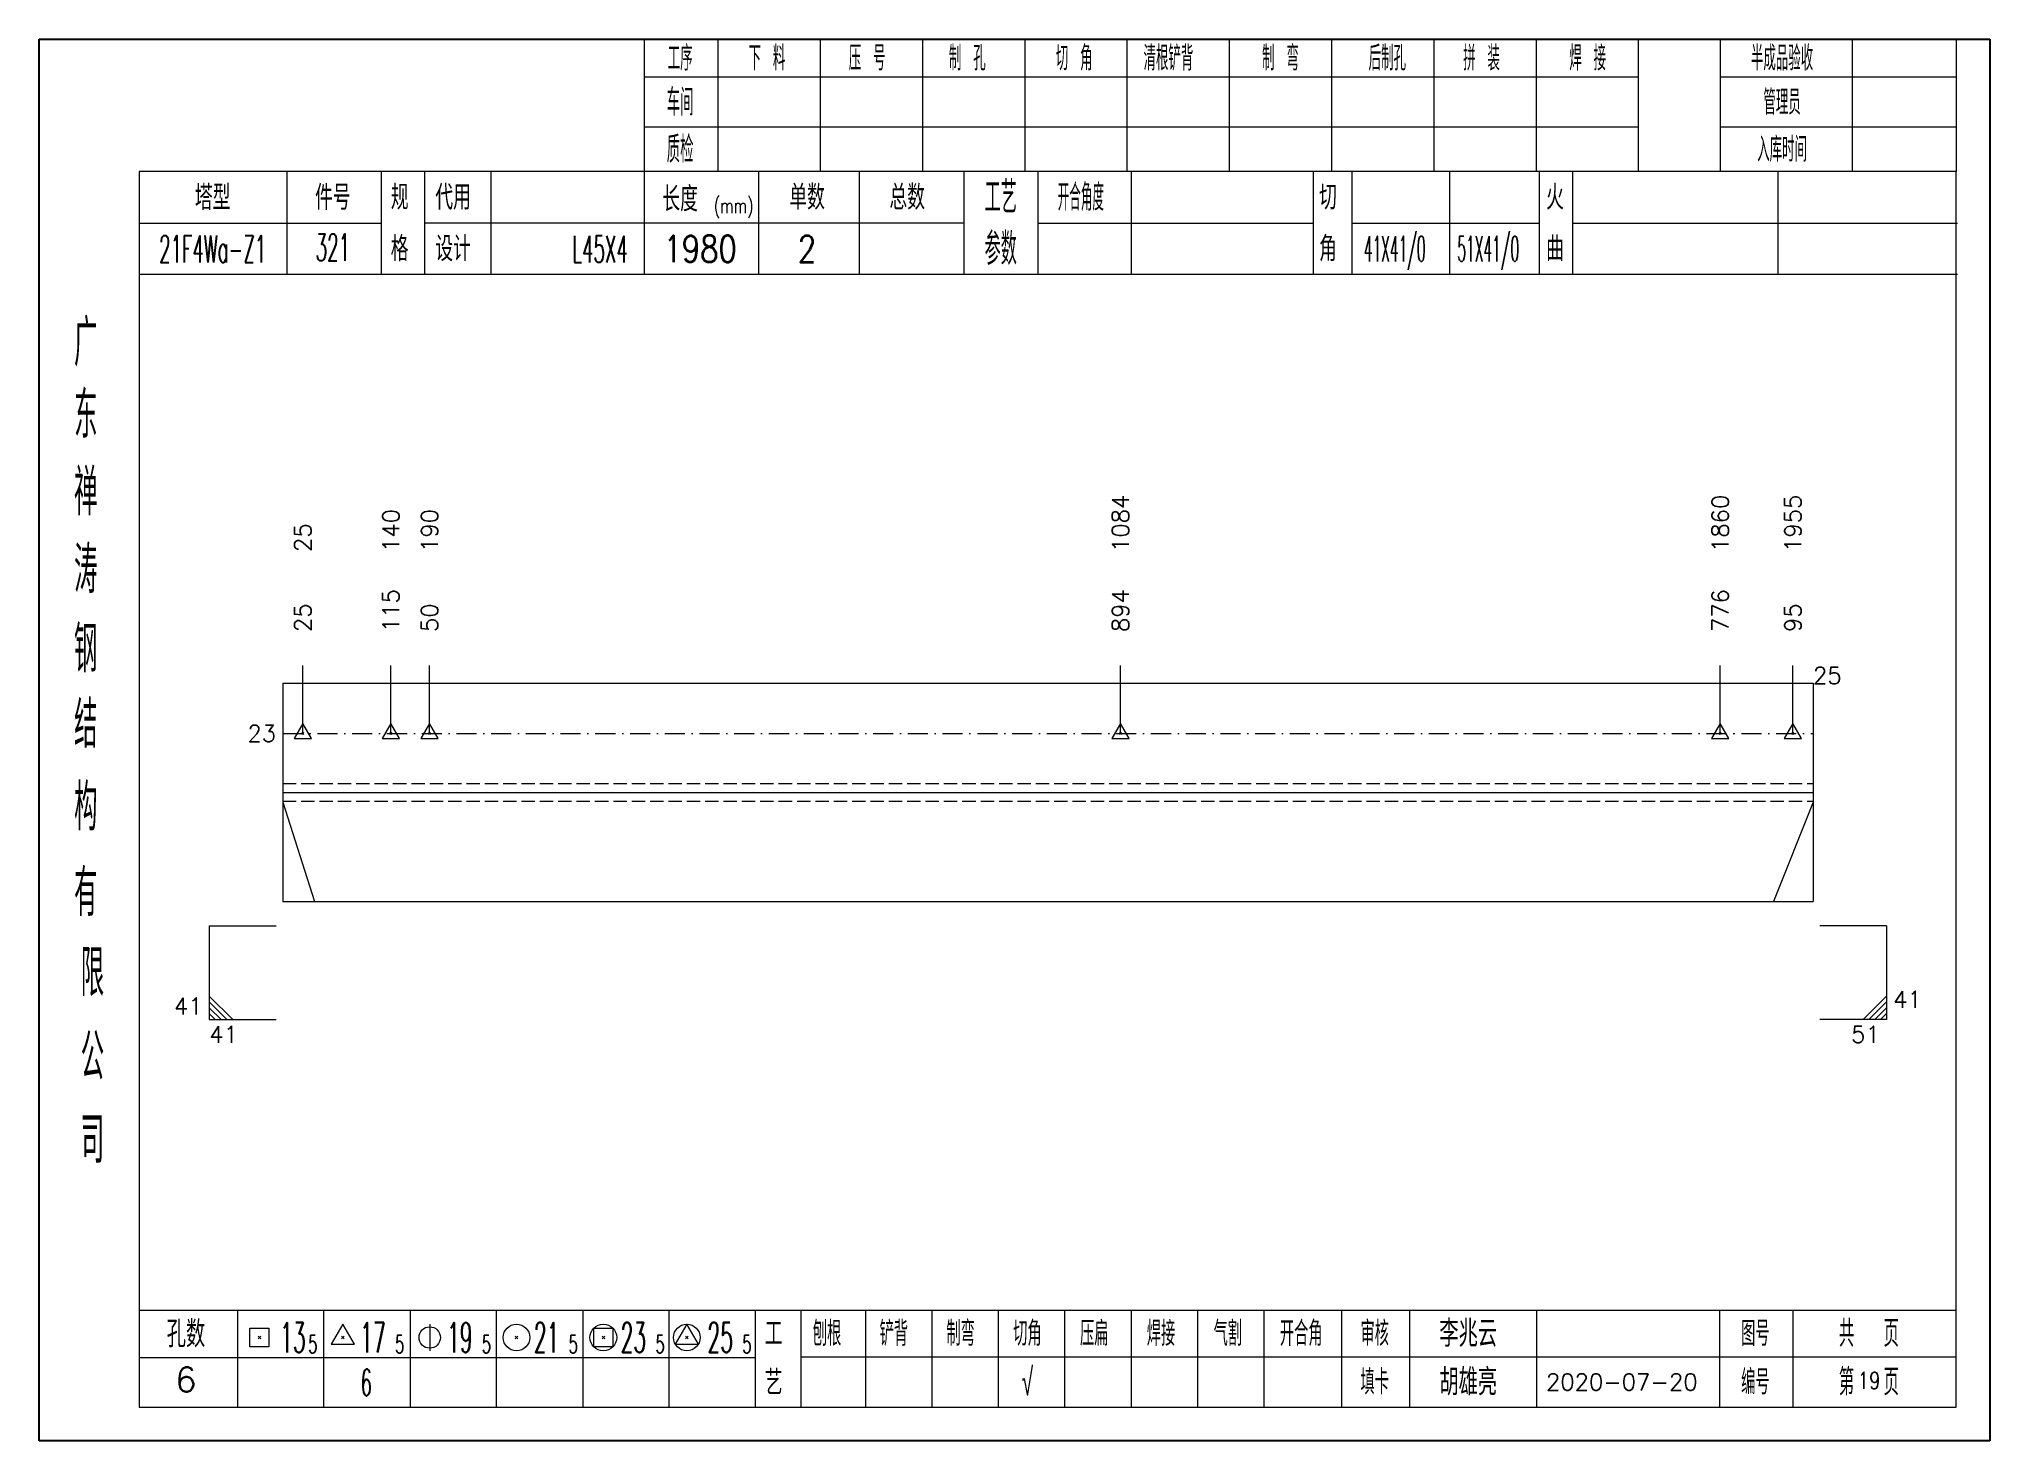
# Model space of a CAD drawing. Extents: x 1310 to 15542, y -76 to 8381.
# Drawn here: x 7134.8 to 7426.9, y 4373.7 to 4583.7 of the extents above; entities that cross this region are included whole.
import ezdxf
from ezdxf.enums import TextEntityAlignment as Align

# ---------------------------------------------------------------- set-up
doc = ezdxf.new("R2010")
doc.units = 0
doc.header["$MEASUREMENT"] = 0
doc.linetypes.add('一点画线', pattern=[5.2, 3, -1, 0.2, -1])
doc.linetypes.add('虚线', pattern=[2.75, 2, -0.75])
doc.layers.get('0').update_dxf_attribs({"linetype": 'CONTINUOUS', "lineweight": 25})
for name, color, linetype, lineweight in [('1', 7, 'CONTINUOUS', 25), ('4', 7, 'CONTINUOUS', 25), ('5', 7, 'CONTINUOUS', 25)]:
    doc.layers.add(name, color=color, linetype=linetype, lineweight=lineweight)
doc.styles.get("Standard").update_dxf_attribs({"font": 'simplex.shx', "width": 0.7, "height": 3, "bigfont": 'gbhzfs.shx'})

msp = doc.modelspace()

# ---------------------------------------------------------------- texts
at = {"color": 7, "linetype": 'Continuous', "lineweight": 13}
for s, p in [('1084', (7296.705, 4506.884)), ('1860', (7386.505, 4506.884)), ('1955', (7397.392, 4506.884)), ('25', (7174.262, 4506.884)), ('140', (7187.463, 4506.884)), ('190', (7193.249, 4506.884))]:
    msp.add_text(s, height=2.5, rotation=90, dxfattribs=at).set_placement(p, align=Align.MIDDLE_LEFT)
at = {"color": 8, "linetype": 'Continuous', "lineweight": 9}
for s, p in [('25', (7174.262, 4494.884)), ('115', (7187.463, 4494.884)), ('50', (7193.249, 4494.884)), ('894', (7296.705, 4494.884)), ('776', (7386.505, 4494.884)), ('95', (7397.392, 4494.884))]:
    msp.add_text(s, height=2.5, rotation=90, dxfattribs=at).set_placement(p, align=Align.MIDDLE_LEFT)
at = {"color": 7, "linetype": 'Continuous', "lineweight": 13}
msp.add_text('25', height=2.5, dxfattribs=at).set_placement((7400.392, 4488.384), align=Align.MIDDLE_LEFT)
msp.add_text('23', height=2.5, dxfattribs=at).set_placement((7170.262, 4479.717), align=Align.MIDDLE_RIGHT)
msp.add_text('41', height=2.5, dxfattribs=at).set_placement((7412.392, 4437.884), align=Align.BOTTOM_LEFT)
msp.add_text('41', height=2.5, dxfattribs=at).set_placement((7159.262, 4436.884), align=Align.BOTTOM_RIGHT)
msp.add_text('41', height=2.5, dxfattribs=at).set_placement((7160.262, 4435.884), align=Align.TOP_LEFT)
msp.add_text('51', height=2.5, dxfattribs=at).set_placement((7410.392, 4435.884), align=Align.TOP_RIGHT)
at = {"layer": '4', "color": 1, "linetype": 'Continuous', "lineweight": 25}
for s, height, width, p in [('工序', 3.7, 0.7, (7230.762, 4580.841)), ('下 料', 3.7, 0.7, (7243.762, 4580.841)), ('压 号', 3.7, 0.7, (7258.762, 4580.841)), ('制 孔', 3.7, 0.7, (7273.762, 4580.841)), ('切 角', 3.7, 0.7, (7289.762, 4580.841)), ('清根铲背 ', 3.7, 0.7, (7304.762, 4580.841)), (' 制 弯', 3.7, 0.7, (7319.762, 4580.841)), (' 后制孔', 3.7, 0.7, (7335.762, 4580.841)), ('拼 装', 3.7, 0.7, (7350.762, 4580.841)), (' 焊 接', 3.7, 0.7, (7365.762, 4580.841)), ('半成品验收', 3.7, 0.7, (7395.762, 4580.841)), ('车间', 4, 0.7, (7230.762, 4574.241)), ('管理员', 3.7, 0.7, (7395.762, 4574.241)), ('质检', 4, 0.7, (7230.762, 4567.181)), ('入库时间', 3.7, 0.7, (7395.762, 4567.181)), ('(mm)', 2.24, 0.7, (7238.762, 4558.741)), ('工艺', 4.8, 0.7, (7278.762, 4560.001)), ('开合角度', 4, 0.6, (7290.762, 4560.001)), ('321', 4, 0.5, (7178.762, 4552.511)), ('参数', 4.8, 0.7, (7278.762, 4552.291)), ('41X41/0', 3.8, 0.4, (7337.762, 4552.291)), ('51X41/0', 3.8, 0.4, (7351.762, 4552.291)), ('21F4Wa-Z1', 4, 0.5, (7160.762, 4552.261)), ('L45X4', 4, 0.5, (7218.762, 4552.241)), ('1980', 4, 0.8, (7233.762, 4552.291)), ('2', 4, 0.8, (7249.762, 4552.291)), ('广', 6.96, 0.7, (7141.762, 4538.211)), ('东', 6.96, 0.7, (7141.762, 4527.421)), ('禅', 6.96, 0.7, (7141.762, 4515.831)), ('涛', 6.96, 0.7, (7141.762, 4504.231)), ('钢', 6.96, 0.7, (7141.762, 4492.341)), ('结', 6.96, 0.7, (7141.762, 4481.031)), ('构', 6.96, 0.7, (7141.762, 4468.651)), ('有', 6.96, 0.7, (7141.762, 4455.841)), ('限', 6.96, 0.7, (7142.762, 4443.841)), ('公', 6.96, 0.7, (7142.762, 4431.301)), ('司', 6.96, 0.7, (7142.762, 4418.821)), ('13', 4.47, 0.5, (7172.762, 4389.241)), ('17', 4.47, 0.5, (7184.762, 4389.241)), ('19', 4.47, 0.5, (7197.762, 4389.241)), ('21', 4.47, 0.5, (7210.762, 4389.241)), ('23', 4.47, 0.5, (7223.762, 4389.241)), ('25', 4.47, 0.5, (7236.762, 4389.241)), ('刨根', 3.7, 0.8, (7252.762, 4389.841)), ('铲背', 3.7, 0.8, (7262.762, 4389.841)), ('制弯', 3.7, 0.8, (7272.762, 4389.841)), ('切角', 3.7, 0.8, (7282.762, 4389.841)), ('压扁', 3.7, 0.8, (7292.762, 4389.841)), ('焊接', 3.7, 0.8, (7302.762, 4389.841)), ('气割', 3.7, 0.8, (7312.762, 4389.841)), ('开合角', 3.7, 0.8, (7323.762, 4389.841)), ('审核', 3.7, 0.8, (7334.762, 4389.841)), ('图号', 3.7, 0.8, (7391.762, 4389.841)), ('共  页', 4, 0.8, (7408.762, 4389.841)), ('5', 2.68, 0.6, (7175.762, 4388.241)), ('5', 2.68, 0.6, (7188.762, 4388.241)), ('5', 2.68, 0.6, (7201.762, 4388.241)), ('5', 2.68, 0.6, (7214.762, 4388.241)), ('5', 2.68, 0.6, (7227.762, 4388.241)), ('5', 2.68, 0.6, (7240.762, 4388.241)), ('√', 4, 0.6, (7282.762, 4382.571)), ('第  页', 4, 0.8, (7408.762, 4382.571)), ('6', 4, 0.5, (7183.762, 4382.491)), ('填卡', 3.7, 0.8, (7334.762, 4382.571)), ('编号', 3.7, 0.8, (7391.762, 4382.571))]:
    msp.add_text(s, height=height, dxfattribs=dict(at, width=width)).set_placement(p, align=Align.MIDDLE_CENTER)
for s, height, p in [('塔型', 3.7, (7160.762, 4559.971)), ('件号', 3.7, (7178.762, 4559.971)), ('规', 3.7, (7188.762, 4560.001)), ('代用', 3.7, (7196.762, 4560.001)), ('长度', 3.7, (7230.762, 4559.741)), ('单数', 3.7, (7249.762, 4560.001)), ('总数', 3.7, (7264.762, 4560.001)), ('切', 3.7, (7327.762, 4560.001)), ('火', 3.7, (7361.762, 4560.001)), ('格', 3.7, (7188.762, 4552.291)), ('设计', 3.7, (7196.762, 4552.291)), ('角', 3.7, (7327.762, 4552.291)), ('曲', 3.7, (7361.762, 4552.291)), ('孔数', 4, (7156.762, 4389.761)), ('工', 3.7, (7244.762, 4389.841)), ('李兆云', 4, (7348.762, 4389.841)), ('胡雄亮', 4, (7348.762, 4382.571)), ('6', 3.7, (7156.762, 4382.931)), ('艺', 3.7, (7244.762, 4382.491)), ('2020-07-20', 2.5, (7371.762, 4382.571))]:
    msp.add_text(s, height=height, dxfattribs=at).set_placement(p, align=Align.MIDDLE_CENTER)
at = {"layer": '4', "color": 6, "linetype": 'Continuous', "lineweight": 25, "width": 0.8}
msp.add_text('19', height=2.5, dxfattribs=at).set_placement((7408.787, 4382.799), align=Align.MIDDLE_CENTER)

# ---------------------------------------------------------------- blocks, each defined once
blk = doc.blocks.new('孔17.5')
at = {"layer": '5', "color": 7, "linetype": 'Continuous', "lineweight": 13}
for p, q in [((0, 1), (-0.866, -0.5)), ((-0.1, -0.1), (0.1, 0.1)), ((0.1, -0.1), (-0.1, 0.1)), ((0.866, -0.5), (0, 1)), ((-0.866, -0.5), (0.866, -0.5))]:
    blk.add_line(p, q, dxfattribs=at)
blk = doc.blocks.new('CTJGK')
at = {"color": 6, "linetype": 'Continuous'}
for p, q in [((0, 209.97), (292.13, 209.97)), ((0, 0), (0, 209.97)), ((292.13, 209.97), (292.13, 0)), ((292.13, 0), (0, 0))]:
    blk.add_line(p, q, dxfattribs=at)

# ---------------------------------------------------------------- linework, layer by layer
at = {"color": 7, "linetype": 'Continuous', "lineweight": 18}
for p, q in [((7171.262, 4487.217), (7171.262, 4454.551)), ((7171.262, 4487.217), (7400.392, 4487.217)), ((7400.392, 4487.217), (7400.392, 4454.551)), ((7171.262, 4470.884), (7400.392, 4470.884))]:
    msp.add_line(p, q, dxfattribs=at)
at = {"color": 7, "linetype": 'Continuous', "lineweight": 13}
for p, q in [((7174.262, 4479.717), (7174.262, 4489.884)), ((7187.463, 4479.717), (7187.463, 4489.884)), ((7193.249, 4479.717), (7193.249, 4489.884)), ((7296.705, 4479.717), (7296.705, 4489.884)), ((7386.505, 4479.717), (7386.505, 4489.884)), ((7397.392, 4479.717), (7397.392, 4489.884)), ((7171.262, 4469.432), (7176.006, 4454.551)), ((7400.392, 4469.432), (7394.49, 4454.551)), ((7160.262, 4450.884), (7170.262, 4450.884)), ((7160.262, 4450.884), (7160.262, 4436.884)), ((7411.392, 4450.884), (7401.392, 4450.884)), ((7411.392, 4450.884), (7411.392, 4436.884)), ((7163.762, 4436.884), (7160.262, 4440.384)), ((7407.892, 4436.884), (7411.392, 4440.384)), ((7162.887, 4436.884), (7160.262, 4439.509)), ((7162.012, 4436.884), (7160.262, 4438.634)), ((7161.137, 4436.884), (7160.262, 4437.759)), ((7408.767, 4436.884), (7411.392, 4439.509)), ((7409.642, 4436.884), (7411.392, 4438.634)), ((7410.517, 4436.884), (7411.392, 4437.759)), ((7160.262, 4436.884), (7170.262, 4436.884)), ((7411.392, 4436.884), (7401.392, 4436.884))]:
    msp.add_line(p, q, dxfattribs=at)
at = {"color": 3, "linetype": '一点画线', "lineweight": 13}
msp.add_line((7171.262, 4479.717), (7400.392, 4479.717), dxfattribs=at)
at = {"color": 1, "linetype": '虚线', "lineweight": 18}
for p, q in [((7171.262, 4472.217), (7400.392, 4472.217)), ((7171.262, 4469.551), (7400.392, 4469.551))]:
    msp.add_line(p, q, dxfattribs=at)
at = {"layer": '1', "color": 7, "linetype": 'Continuous', "lineweight": 18}
msp.add_line((7171.262, 4454.551), (7400.392, 4454.551), dxfattribs=at)
at = {"layer": '4', "color": 1, "linetype": 'Continuous', "lineweight": 18}
for p, q in [((7134.762, 4583.711), (7134.762, 4373.741)), ((7426.892, 4583.711), (7134.762, 4583.711)), ((7225.392, 4583.711), (7225.392, 4563.871)), ((7236.422, 4583.711), (7236.422, 4563.851)), ((7251.732, 4583.711), (7251.732, 4563.851)), ((7267.052, 4583.711), (7267.052, 4563.851)), ((7282.362, 4583.711), (7282.362, 4563.851)), ((7297.672, 4583.711), (7297.672, 4563.851)), ((7312.982, 4583.711), (7312.982, 4563.851)), ((7328.302, 4583.711), (7328.302, 4563.851)), ((7343.612, 4583.711), (7343.612, 4563.851)), ((7358.922, 4583.711), (7358.922, 4563.851)), ((7374.232, 4583.711), (7374.232, 4563.871)), ((7374.232, 4583.711), (7374.232, 4563.851)), ((7386.512, 4583.711), (7386.512, 4563.851)), ((7406.262, 4583.711), (7406.262, 4563.851)), ((7421.842, 4583.711), (7421.842, 4563.851)), ((7426.892, 4553.911), (7426.892, 4583.711)), ((7374.232, 4577.981), (7225.392, 4577.981)), ((7421.842, 4577.981), (7386.512, 4577.981)), ((7374.232, 4570.501), (7225.392, 4570.501)), ((7421.842, 4570.501), (7386.512, 4570.501)), ((7149.772, 4563.851), (7149.772, 4378.791)), ((7421.842, 4563.851), (7149.772, 4563.851)), ((7171.892, 4563.861), (7171.892, 4548.441)), ((7186.042, 4548.441), (7186.042, 4563.851)), ((7192.542, 4548.441), (7192.542, 4563.851)), ((7202.412, 4563.851), (7202.412, 4548.441)), ((7225.392, 4563.871), (7225.392, 4548.441)), ((7242.512, 4563.851), (7242.512, 4548.441)), ((7257.562, 4563.851), (7257.562, 4548.441)), ((7273.262, 4563.851), (7273.262, 4548.441)), ((7284.322, 4563.851), (7284.322, 4548.441)), ((7298.272, 4563.851), (7298.272, 4548.441)), ((7325.572, 4563.851), (7325.572, 4548.441)), ((7331.332, 4563.851), (7331.332, 4548.441)), ((7345.952, 4563.851), (7345.952, 4548.441)), ((7359.412, 4563.851), (7359.412, 4548.441)), ((7364.402, 4563.851), (7364.402, 4548.441)), ((7395.142, 4563.851), (7395.142, 4548.441)), ((7421.842, 4378.791), (7421.842, 4563.851)), ((7186.042, 4556.091), (7149.772, 4556.091)), ((7273.262, 4556.141), (7192.542, 4556.141)), ((7284.322, 4556.141), (7325.572, 4556.141)), ((7331.332, 4556.141), (7359.412, 4556.141)), ((7364.402, 4556.141), (7422.022, 4556.141)), ((7426.892, 4373.741), (7426.892, 4553.911)), ((7422.022, 4548.441), (7149.772, 4548.441)), ((7149.772, 4393.321), (7421.842, 4393.321)), ((7164.462, 4393.321), (7164.462, 4378.791)), ((7177.392, 4378.791), (7177.392, 4393.321)), ((7190.322, 4393.321), (7190.322, 4378.791)), ((7203.242, 4378.791), (7203.242, 4393.321)), ((7216.172, 4393.321), (7216.172, 4378.791)), ((7229.102, 4378.791), (7229.102, 4393.321)), ((7242.022, 4378.791), (7242.022, 4393.321)), ((7248.892, 4378.791), (7248.892, 4393.321)), ((7258.552, 4378.791), (7258.552, 4393.321)), ((7268.492, 4378.791), (7268.492, 4393.321)), ((7278.432, 4378.791), (7278.432, 4393.321)), ((7288.382, 4378.791), (7288.382, 4393.321)), ((7298.322, 4378.791), (7298.322, 4393.321)), ((7308.262, 4378.791), (7308.262, 4393.321)), ((7318.212, 4378.791), (7318.212, 4393.321)), ((7329.852, 4378.791), (7329.852, 4393.321)), ((7340.002, 4378.791), (7340.002, 4393.321)), ((7359.062, 4378.791), (7359.062, 4393.321)), ((7386.442, 4378.791), (7386.442, 4393.321)), ((7397.402, 4378.791), (7397.402, 4393.321)), ((7242.022, 4386.191), (7149.772, 4386.191)), ((7248.852, 4386.351), (7421.842, 4386.351)), ((7149.772, 4378.791), (7421.842, 4378.791)), ((7134.762, 4373.741), (7426.892, 4373.741))]:
    msp.add_line(p, q, dxfattribs=at)
at = {"layer": '4', "color": 7, "linetype": 'Continuous', "lineweight": 13}
for p, q in [((7180.262, 4391.241), (7178.53, 4388.241)), ((7181.994, 4388.241), (7180.262, 4391.241)), ((7193.262, 4391.241), (7193.262, 4387.241)), ((7231.762, 4391.241), (7230.03, 4388.241)), ((7233.494, 4388.241), (7231.762, 4391.241)), ((7166.348, 4387.827), (7166.348, 4390.655)), ((7166.348, 4390.655), (7169.176, 4390.655)), ((7169.176, 4387.827), (7166.348, 4387.827)), ((7167.562, 4389.041), (7167.962, 4389.441)), ((7167.962, 4389.041), (7167.562, 4389.441)), ((7169.176, 4390.655), (7169.176, 4387.827)), ((7178.53, 4388.241), (7181.994, 4388.241)), ((7180.062, 4389.041), (7180.462, 4389.441)), ((7180.462, 4389.041), (7180.062, 4389.441)), ((7206.062, 4389.041), (7206.462, 4389.441)), ((7206.462, 4389.041), (7206.062, 4389.441)), ((7217.848, 4387.827), (7217.848, 4390.655)), ((7217.848, 4390.655), (7220.676, 4390.655)), ((7220.676, 4387.827), (7217.848, 4387.827)), ((7219.062, 4389.041), (7219.462, 4389.441)), ((7219.462, 4389.041), (7219.062, 4389.441)), ((7220.676, 4390.655), (7220.676, 4387.827)), ((7230.03, 4388.241), (7233.494, 4388.241)), ((7231.562, 4389.041), (7231.962, 4389.441)), ((7231.962, 4389.041), (7231.562, 4389.441))]:
    msp.add_line(p, q, dxfattribs=at)
for centre, radius in [((7193.262, 4389.241), 1.6), ((7206.262, 4389.241), 2), ((7219.262, 4389.241), 2), ((7231.762, 4389.241), 2)]:
    msp.add_circle(centre, radius, dxfattribs=at)

# ---------------------------------------------------------------- block references
at = {"color": 0, "linetype": 'Continuous'}
msp.add_blockref('CTJGK', (7134.762, 4373.741), dxfattribs=at)
at = {"color": 8, "linetype": 'Continuous', "lineweight": 9, "xscale": 1.5, "yscale": 1.5, "zscale": 1.5}
for p in [(7174.262, 4479.717), (7187.463, 4479.717), (7193.249, 4479.717), (7296.705, 4479.717), (7386.505, 4479.717), (7397.392, 4479.717)]:
    msp.add_blockref('孔17.5', p, dxfattribs=at)

msp.set_redraw_order([(e.dxf.handle, doc.entitydb.next_handle()) for e in msp.query("TEXT MTEXT ATTDEF DIMENSION ARC_DIMENSION")])  # texts and dimensions are drawn at this point

doc.saveas('drawing.dxf')
